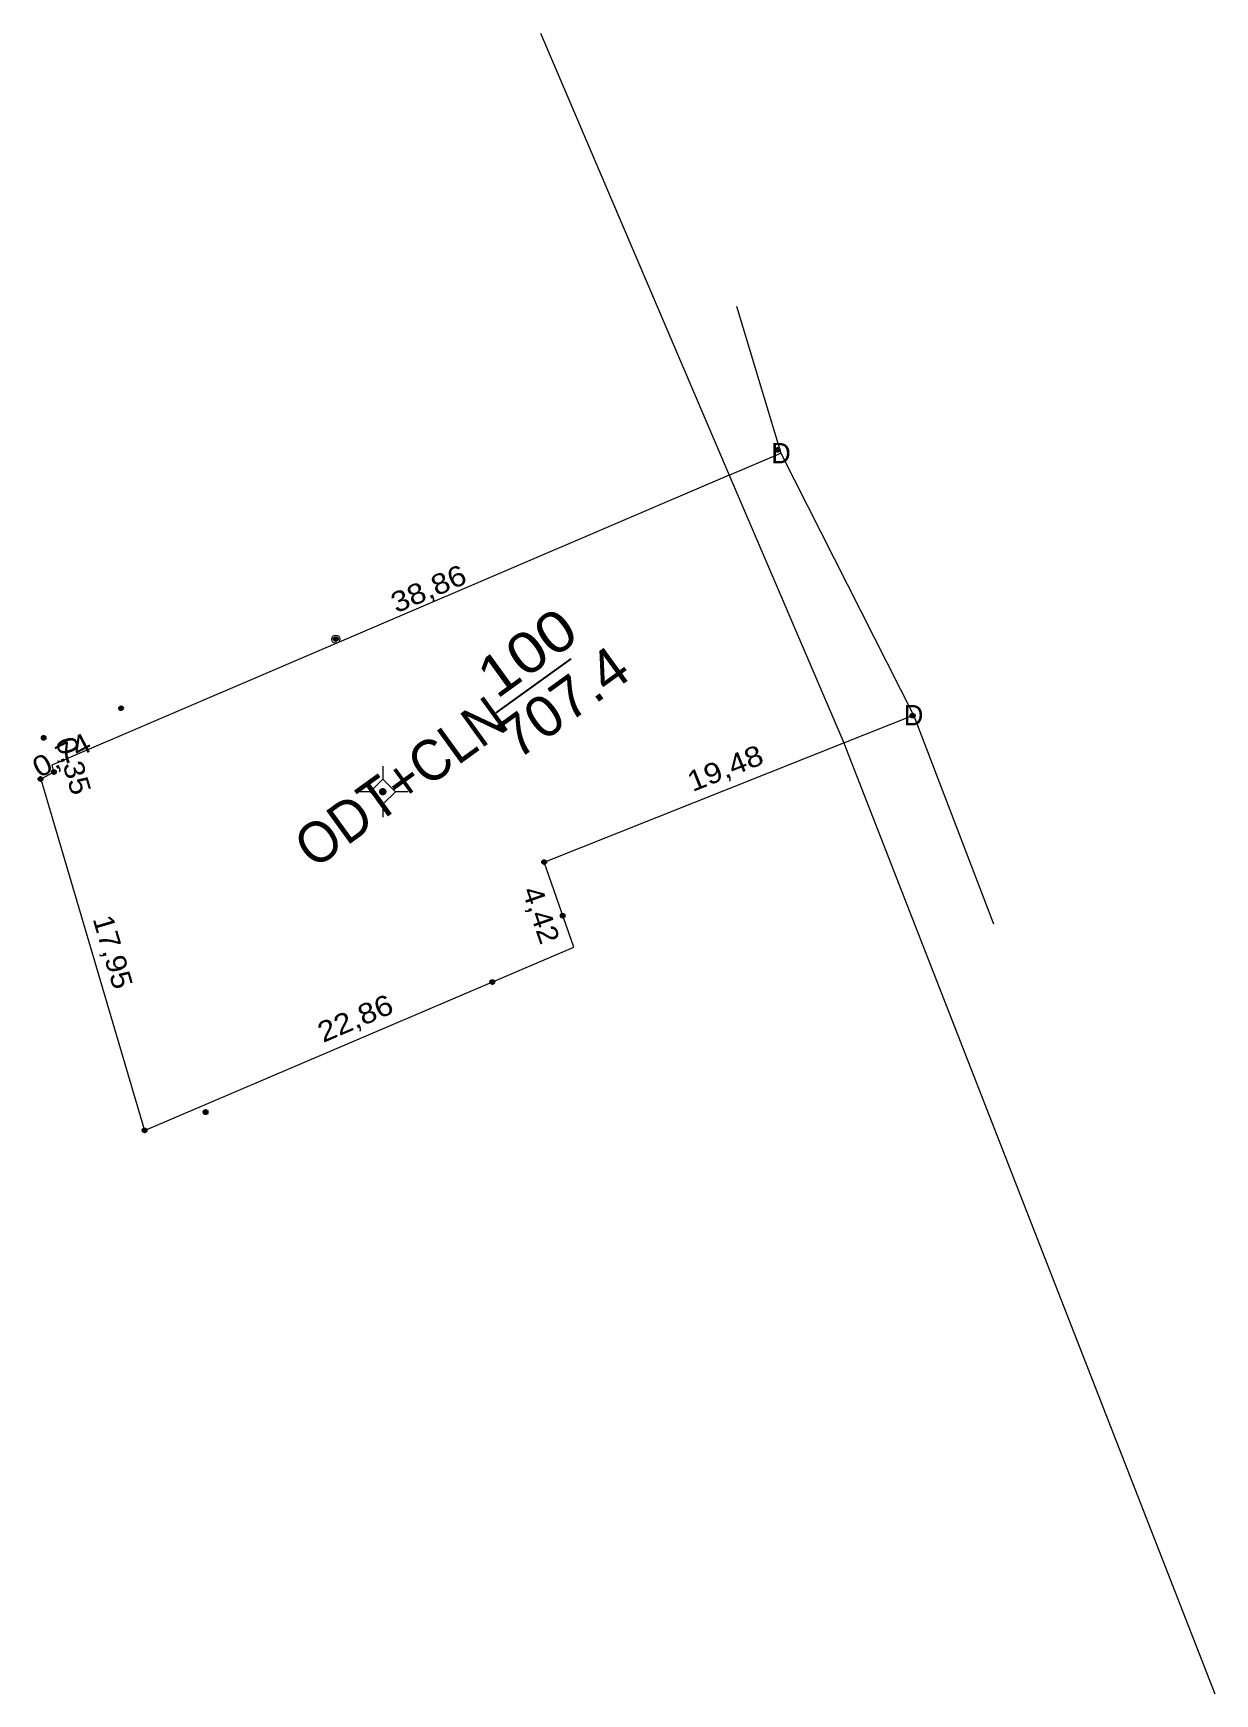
# Model space of a CAD drawing. Header units: metres. Extents: x 549210 to 552441, y 1837618 to 1841723.
# Drawn here: x 551996.6 to 552054.5, y 1839341.8 to 1839423.2 of the extents above; entities that cross this region are included whole.
import ezdxf
from ezdxf.enums import TextEntityAlignment as Align

# ---------------------------------------------------------------- set-up
doc = ezdxf.new("R2010")
doc.units = ezdxf.units.M
doc.header["$LTSCALE"] = 0.4
doc.header["$PDMODE"] = 32
doc.header["$PDSIZE"] = 0.2
doc.linetypes.add('DOT_DASHED', pattern=[7.7, 5, -1.2, 0.3, -1.2])
for name, color, linetype in [('1', 7, 'Continuous'), ('5', 7, 'Continuous'), ('7', 7, 'Continuous')]:
    doc.layers.add(name, color=color, linetype=linetype)
for name, color, linetype, lineweight in [('10', 7, 'Continuous', 13), ('11', 7, 'DOT_DASHED', 13), ('13', 7, 'Continuous', 25), ('23', 7, 'Continuous', 13), ('30', 7, 'Continuous', 13), ('36', 7, 'Continuous', 13)]:
    doc.layers.add(name, color=color, linetype=linetype, lineweight=lineweight)

msp = doc.modelspace()

# ---------------------------------------------------------------- texts
at = {"layer": '1'}
for p in [(552033.25, 1839402.13), (552039.75, 1839389.29)]:
    msp.add_text('D', height=1, dxfattribs=at).set_placement(p, align=Align.CENTER)
at = {"layer": '13'}
for s, width, p in [('100', 1.15, (552021.3984, 1839392.0515)), ('707.4', 1.05, (552023.1784, 1839389.6147))]:
    msp.add_text(s, height=2, rotation=35.914, dxfattribs=dict(at, width=width)).set_placement(p, align=Align.CENTER)
at = {"layer": '13', "width": 0.95}
msp.add_text('ODT+CLN ', height=2, rotation=35.914, dxfattribs=at).set_placement((552020.6069, 1839389.6161), align=Align.RIGHT)
at = {"layer": '5'}
for s, rotation, width, p in [('38,86', 23.173, 1.15, (552016.1783, 1839395.5312)), ('0,74', 27.741, 1.15, (551998.2373, 1839387.3901)), ('0,35', 286.684, 1.1, (551998.106, 1839387.1685)), ('19,48', 21.711, 1.15, (552030.705, 1839386.7307)), ('4,42', 289.131, 1.1, (552021.023, 1839379.8389)), ('17,95', 286.483, 1.1, (552000.0406, 1839378.0469)), ('22,86', 23.103, 1.15, (552012.5888, 1839374.4788))]:
    msp.add_text(s, height=1, rotation=rotation, dxfattribs=dict(at, width=width)).set_placement(p, align=Align.CENTER)

# ---------------------------------------------------------------- hatches: boundary and pattern name
at = {"layer": '11'}
msp.add_hatch(color=256, dxfattribs=at).paths.add_polyline_path([(552013.8898, 1839386.04, 1), (552013.5898, 1839386.04, 1)])

# ---------------------------------------------------------------- linework, layer by layer
at = {"layer": '10'}
for p, q in [((552030.72, 1839401.55), (552033.25, 1839402.63)), ((552036.33, 1839388.43), (552039.75, 1839389.79))]:
    msp.add_line(p, q, dxfattribs=at)
msp.add_lwpolyline([(552030.72, 1839401.55), (551997.53, 1839387.34), (551997.63, 1839387), (551996.98, 1839386.66), (552002.07, 1839369.44), (552023.1, 1839378.42), (552021.65, 1839382.59), (552036.33, 1839388.43)], dxfattribs=at)
at = {"layer": '11'}
for p, q in [((552013.74, 1839387.29), (552013.74, 1839386.66)), ((552013.12, 1839386.04), (552012.49, 1839386.04)), ((552014.99, 1839386.04), (552014.36, 1839386.04)), ((552013.74, 1839385.42), (552013.74, 1839384.79))]:
    msp.add_line(p, q, dxfattribs=at)
msp.add_lwpolyline([(552013.74, 1839386.66), (552013.12, 1839386.04), (552013.74, 1839385.42), (552014.36, 1839386.04)], close=True, dxfattribs=at)
msp.add_circle((552013.7398, 1839386.04), 0.15, dxfattribs=at)
at = {"layer": '13'}
msp.add_line((552019.3, 1839389.91), (552022.97, 1839392.55), dxfattribs=at)
at = {"layer": '23'}
for p, q in [((552031.08, 1839409.83), (552033.25, 1839402.63)), ((552033.25, 1839402.63), (552039.75, 1839389.79))]:
    msp.add_line(p, q, dxfattribs=at)
msp.add_lwpolyline([(552039.75, 1839389.79), (552039.77, 1839389.75), (552043.66, 1839379.56)], dxfattribs=at)
at = {"layer": '30'}
for p, q in [((552021.47, 1839423.21), (552030.72, 1839401.55)), ((552030.72, 1839401.55), (552036.33, 1839388.43))]:
    msp.add_line(p, q, dxfattribs=at)
msp.add_lwpolyline([(552036.33, 1839388.43), (552036.43, 1839388.18), (552054.51, 1839341.83)], dxfattribs=at)
at = {"layer": '36'}
msp.add_circle((552011.441, 1839393.516), 0.2, dxfattribs=at)
at = {"layer": '7'}
for p in [(552033.09, 1839402.79), (552011.44, 1839393.52), (552000.92, 1839390.13), (552039.7, 1839389.77), (552039.71, 1839389.77), (551997.13, 1839388.68), (551996.97, 1839386.66), (551997.63, 1839387), (552021.65, 1839382.59), (552022.56, 1839379.96), (552019.11, 1839376.71), (552005.06, 1839370.34), (552005.06, 1839370.33), (552002.07, 1839369.44)]:
    msp.add_point(p, dxfattribs=at)

msp.set_redraw_order([(e.dxf.handle, doc.entitydb.next_handle()) for e in msp.query("TEXT MTEXT ATTDEF DIMENSION ARC_DIMENSION")])  # texts and dimensions are drawn at this point

doc.saveas('drawing.dxf')
